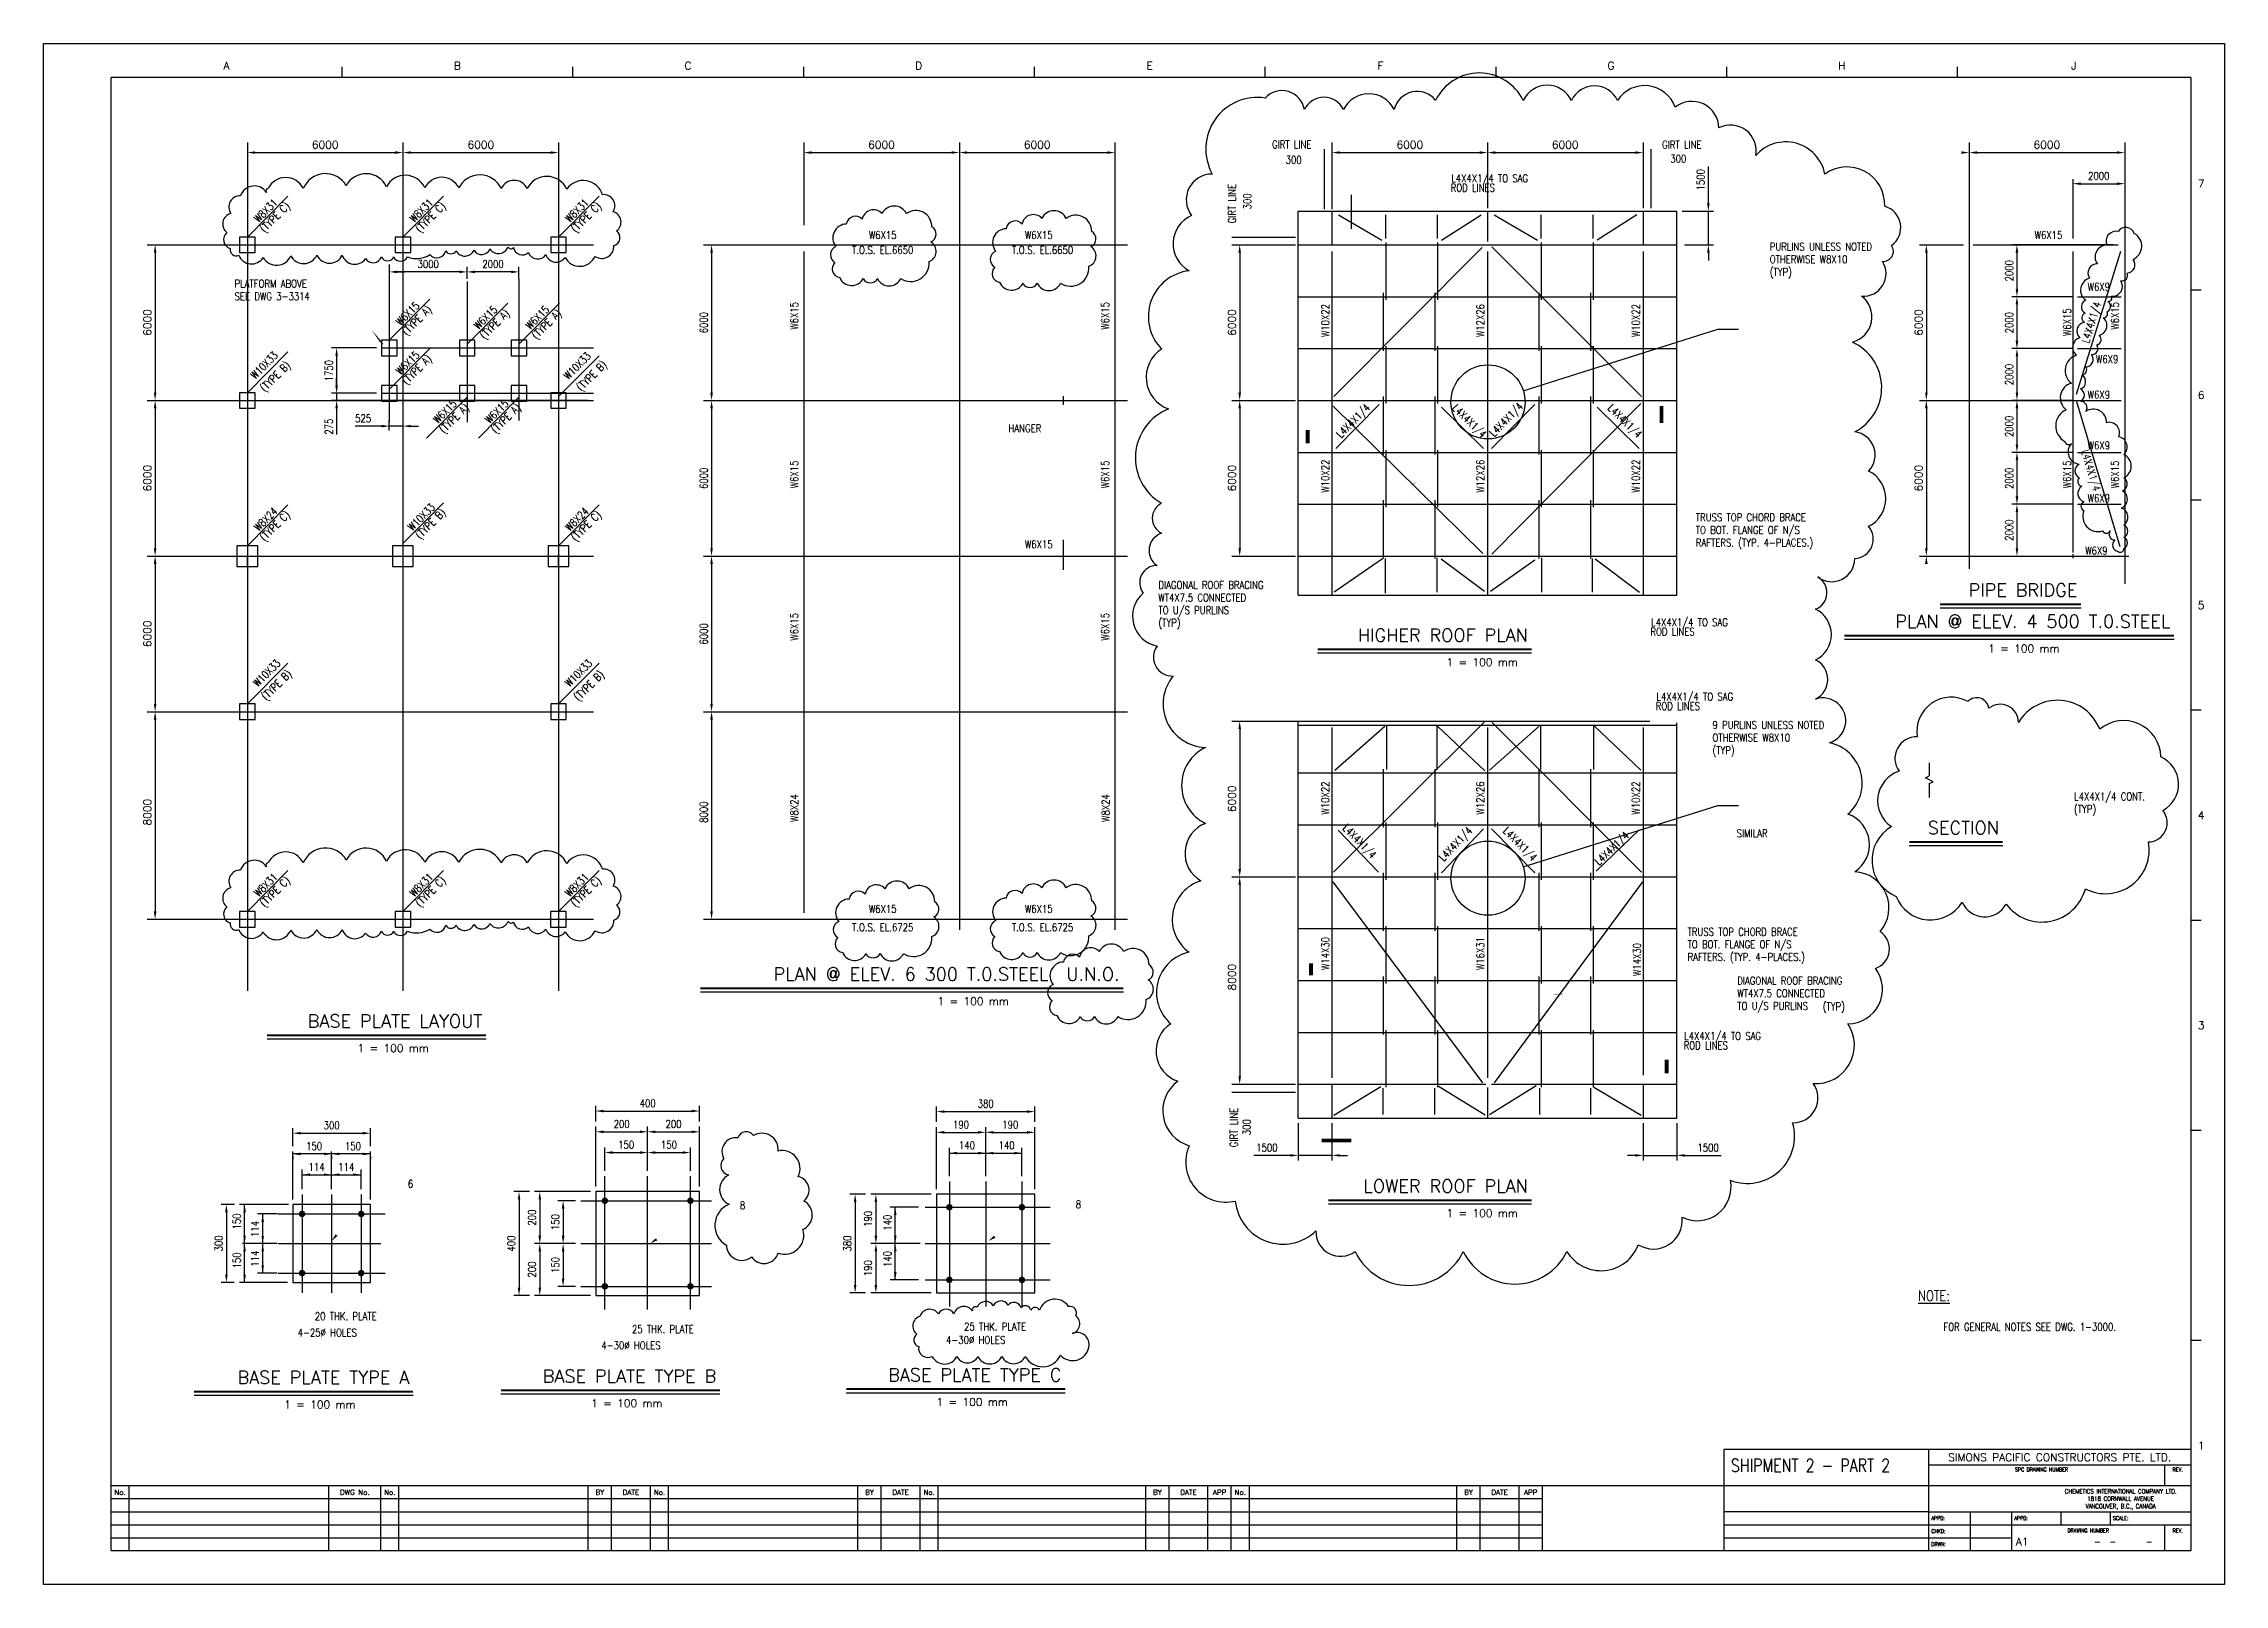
# Model space of a CAD drawing. Extents: x 0 to 84100, y 0 to 59400.
import ezdxf
from ezdxf.enums import TextEntityAlignment as Align

# ---------------------------------------------------------------- set-up
doc = ezdxf.new("R2010")
doc.units = 0
doc.header["$LTSCALE"] = 2500
doc.linetypes.add('CENTER2', pattern=[0])
doc.linetypes.add('DASHED', pattern=[0])
for name, color, linetype in [('BORDER', 7, 'CONTINUOUS'), ('BOUNDLINE', 3, 'CONTINUOUS'), ('CLINE', 7, 'CENTER2'), ('CUTLINE', 7, 'CONTINUOUS'), ('DIM', 6, 'CONTINUOUS'), ('SAGRODS', 7, 'CONTINUOUS'), ('STEEL', 1, 'CONTINUOUS'), ('STREAMS', 7, 'CONTINUOUS'), ('TEXT', 7, 'CONTINUOUS'), ('TEXTM', 1, 'CONTINUOUS')]:
    doc.layers.add(name, color=color, linetype=linetype)
doc.styles.get("Standard").update_dxf_attribs({"font": 'ROMANS.shx', "width": 0.8})

msp = doc.modelspace()

# ---------------------------------------------------------------- texts
at = {"layer": 'BORDER', "color": 0}
for s, height, p in [('A', 300, (7050, 58400)), ('B', 300, (15950, 58400)), ('C', 300, (24850, 58400)), ('D', 300, (33750, 58400)), ('E', 300, (42650, 58400)), ('F', 300, (51550, 58400)), ('G', 300, (60450, 58400)), ('H', 300, (69350, 58400)), ('J', 300, (78300, 58400)), ('7', 300, (83200, 53850)), ('6', 300, (83200, 45700)), ('5', 300, (83200, 37600)), ('4', 300, (83200, 29500)), ('3', 300, (83200, 21400)), ('1', 300, (83200, 5200)), ('No.', 200, (2950, 3450)), ('DWG No.', 200, (12000, 3450)), ('No.', 200, (13350, 3450)), ('BY', 200, (21450, 3450)), ('DATE', 200, (22650, 3450)), ('No.', 200, (23750, 3450)), ('BY', 200, (31850, 3450)), ('DATE', 200, (33050, 3450)), ('No.', 200, (34150, 3450)), ('BY', 200, (42950, 3450)), ('DATE', 200, (44150, 3450)), ('APP', 200, (45350, 3450)), ('No.', 200, (46150, 3450)), ('BY', 200, (54950, 3450)), ('DATE', 200, (56150, 3450)), ('APP', 200, (57350, 3450)), ('A1', 300, (76300, 1500))]:
    msp.add_text(s, height=height, dxfattribs=at).set_placement(p, align=Align.CENTER)
for s, p in [('PIPE BRIDGE', (78430, 37932)), ('PLAN @ ELEV. 4 500 T.0.STEEL', (82015, 36723)), ('HIGHER ROOF PLAN', (57237, 36195)), ('SECTION', (75406, 28770)), ('PLAN @ ELEV. 6 300 T.0.STEEL  U.N.O.', (41496, 23126)), ('BASE PLATE LAYOUT', (16915, 21317)), ('LOWER ROOF PLAN', (57237, 14955)), ('BASE PLATE TYPE A', (14100, 7577)), ('BASE PLATE TYPE B', (25935, 7627)), ('BASE PLATE TYPE C', (39255, 7677))]:
    msp.add_text(s, height=500, dxfattribs=at).set_placement(p, align=Align.BOTTOM_RIGHT)
for p in [(77739, 36229), (56848, 35701), (37219, 22632), (14850, 20823), (56848, 14461), (12034, 7083), (23870, 7133), (37189, 7183)]:
    msp.add_text('1 = 100 mm', height=300, dxfattribs=at).set_placement(p, align=Align.TOP_RIGHT)
for s, height, width, p in [('SPC DRAWING NUMBER', 150, 0.8, (77050, 4350)), ('REV.', 150, 0.8, (82300, 4350)), ('CHEMETICS INTERNATIONAL COMPANY LTD.', 175, 0.75, (80100, 3500)), ('1818 CORNWALL AVENUE', 175, 0.75, (80100, 3217)), ('VANCOUVER, B.C., CANADA', 175, 0.75, (80100, 2925)), ('DRAWING NUMBER', 150, 0.8, (78850, 2000)), ('REV.', 150, 0.8, (82300, 2000)), ('-', 300, 0.8, (79200, 1500)), ('-', 300, 0.8, (79800, 1500)), ('-', 300, 0.8, (81200, 1500))]:
    msp.add_text(s, height=height, dxfattribs=dict(at, width=width)).set_placement(p, align=Align.CENTER)
at = {"layer": 'BORDER', "color": 0, "width": 0.8}
for s, p in [('APPD:', (72800, 2475)), ('APPD:', (76000, 2475)), ('SCALE:', (79800, 2475)), ('CHKD:', (72800, 1975)), ('DRWN:', (72800, 1475))]:
    msp.add_text(s, height=150, dxfattribs=at).set_placement(p)
at = {"layer": 'DIM', "color": 0}
for p in [(10857, 55500), (16857, 55500), (32316, 55500), (38316, 55500), (52683, 55500), (58683, 55500), (77256, 55500)]:
    msp.add_text('6000', height=300, dxfattribs=at).set_placement(p, align=Align.MIDDLE_CENTER)
at = {"layer": 'DIM', "color": 0, "width": 0.8}
for s, p in [('1500', (63900, 54152)), ('2000', (75800, 50643)), ('6000', (25459, 48643)), ('2000', (75800, 48643)), ('1750', (11000, 46793)), ('2000', (75800, 46643)), ('275', (11000, 44634)), ('2000', (75800, 44643)), ('6000', (25459, 42643)), ('2000', (75800, 42643)), ('2000', (75800, 40643)), ('6000', (25459, 36643)), ('200', (18834, 14140)), ('190', (31796, 14090)), ('150', (7451, 13989)), ('150', (7451, 13989)), ('114', (8149, 13697)), ('150', (19734, 13965)), ('140', (32543, 13946)), ('300', (6748, 13145)), ('150', (7451, 12489)), ('150', (7451, 12489)), ('114', (8149, 12557)), ('400', (18034, 13140)), ('380', (30996, 13140)), ('140', (32543, 12546)), ('200', (18834, 12140)), ('150', (19734, 12315)), ('190', (31796, 12190))]:
    msp.add_text(s, height=300, rotation=90, dxfattribs=at).set_placement(p, align=Align.MIDDLE_CENTER)
for s, p in [('2000', (79256, 54300)), ('3000', (14832, 50900)), ('2000', (17332, 50900)), ('525', (12323, 44954)), ('380', (36330, 18527)), ('300', (11107, 17694)), ('200', (22293, 17748)), ('200', (24293, 17748)), ('190', (35380, 17727)), ('190', (37280, 17727)), ('150', (10431, 16894)), ('150', (11931, 16894)), ('150', (22468, 16948)), ('150', (24118, 16948)), ('140', (35608, 16927)), ('140', (37135, 16927)), ('1500', (47174, 16838)), ('1500', (64191, 16838)), ('114', (10529, 16094)), ('114', (11669, 16094))]:
    msp.add_text(s, height=300, dxfattribs=at).set_placement(p, align=Align.MIDDLE_CENTER)
at = {"layer": 'DIM', "color": 0}
for p in [(4000, 48643), (45826, 48643), (72306, 48643), (4000, 42643), (45826, 42643), (72306, 42643), (4000, 36643), (45826, 30281)]:
    msp.add_text('6000', height=300, rotation=90, dxfattribs=at).set_placement(p, align=Align.MIDDLE_CENTER)
for p in [(4000, 29770), (45826, 23407)]:
    msp.add_text('8000', height=300, rotation=90, dxfattribs=at).set_placement(p, align=Align.MIDDLE)
at = {"layer": 'DIM', "color": 0, "width": 0.8}
msp.add_text('8000', height=300, rotation=90, dxfattribs=at).set_placement((25459, 29770), align=Align.MIDDLE)
msp.add_text('400', height=300, dxfattribs=at).set_placement((23293, 18548), align=Align.MIDDLE)
at = {"layer": 'STREAMS', "color": 0}
msp.add_text('SIMONS PACIFIC CONSTRUCTORS PTE. LTD.', height=300, dxfattribs=at).set_placement((77750, 4750), align=Align.CENTER)
at = {"layer": 'TEXT', "color": 0, "width": 0.8}
for s, height, p in [('GIRT LINE', 300, (47372, 55362)), ('GIRT LINE', 300, (62417, 55354)), ('300', 300, (47899, 54768)), ('300', 300, (62732, 54813)), ('ROD LINES', 300, (54264, 53692)), ('L4X4X1/4 TO SAG', 300, (54287, 54059)), ('PURLINS UNLESS NOTED', 300, (66569, 51421)), ('OTHERWISE W8X10', 300, (66569, 50935)), ('(TYP)', 300, (66569, 50449)), ('SEE DWG 3-3314', 300, (7365, 49507)), ('PLATFORM ABOVE', 300, (7365, 49992)), ('TRUSS TOP CHORD BRACE', 300, (63716, 40985)), ('TO BOT. FLANGE OF N/S', 300, (63716, 40500)), ('RAFTERS. (TYP. 4-PLACES.)', 300, (63716, 40014)), ('WT4X7.5 CONNECTED', 300, (42992, 37893)), ('DIAGONAL ROOF BRACING', 300, (42992, 38379)), ('TO U/S PURLINS', 300, (42992, 37407)), ('(TYP)', 300, (42992, 36921)), ('L4X4X1/4 TO SAG', 300, (61989, 36943)), ('ROD LINES', 300, (61966, 36576)), ('ROD LINES', 300, (62171, 33709)), ('L4X4X1/4 TO SAG', 300, (62194, 34076)), ('9 PURLINS UNLESS NOTED', 300, (64360, 32979)), ('OTHERWISE W8X10', 300, (64360, 32493)), ('(TYP)', 300, (64360, 32007)), ('L4X4X1/4 CONT.', 300, (78301, 30225)), ('(TYP)', 300, (78301, 29739)), ('SIMILAR', 300, (65289, 28801)), ('TRUSS TOP CHORD BRACE', 300, (63398, 25007)), ('TO BOT. FLANGE OF N/S', 300, (63398, 24522)), ('RAFTERS. (TYP. 4-PLACES.)', 300, (63398, 24036)), ('WT4X7.5 CONNECTED', 300, (65315, 22637)), ('DIAGONAL ROOF BRACING', 300, (65315, 23123)), ('TO U/S PURLINS', 300, (65315, 22152)), ('(TYP)', 300, (68613, 22129)), ('L4X4X1/4 TO SAG', 300, (63268, 20994)), ('ROD LINES', 300, (63245, 20627)), ('6', 300, (14045, 15290)), ('8', 300, (26851, 14464)), ('8', 300, (39805, 14501)), ('%%UNOTE:', 400, (72293, 10925)), ('20 THK. PLATE', 300, (10459, 10189)), ('4-25%%C HOLES', 300, (9796, 9558)), ('4-30%%C HOLES', 300, (21510, 9063)), ('25 THK. PLATE', 300, (22690, 9689)), ('4-30%%C HOLES', 300, (34802, 9275)), ('25 THK. PLATE', 300, (35499, 9789)), ('FOR GENERAL NOTES SEE DWG. 1-3000.', 300, (73266, 9777)), ('SHIPMENT 2 - PART 2', 500, (65069, 4337))]:
    msp.add_text(s, height=height, dxfattribs=at).set_placement(p)
for s, p in [('GIRT LINE', (45983, 52470)), ('300', (46569, 53011)), ('GIRT LINE', (46052, 16854)), ('300', (46547, 17315))]:
    msp.add_text(s, height=300, rotation=90, dxfattribs=at).set_placement(p)
for s, rotation, p in [('W8X31', 45, (8673, 52858)), ('(TYPE C)', 45, (9023, 52602)), ('W8X31', 45, (14673, 52858)), ('(TYPE C)', 45, (15023, 52602)), ('W8X31', 45, (20673, 52858)), ('(TYPE C)', 45, (21023, 52602)), ('W6X15', 45, (14146, 48881)), ('(TYPE A)', 45, (14496, 48625)), ('W6X15', 45, (17148, 48733)), ('(TYPE A)', 45, (17498, 48477)), ('W6X15', 45, (19148, 48733)), ('(TYPE A)', 45, (19498, 48477)), ('W6X15', 90, (29098, 48902)), ('W6X15', 90, (41088, 48902)), ('W10X22', 89.99873, (49579, 48720)), ('W12X26', 89.99873, (55554, 48720)), ('W10X22', 89.99873, (61553, 48720)), ('W6X15', 90, (78185, 48660)), ('L4X4X1/4', 72.77879, (79116, 48610)), ('W6X15', 90, (80028, 48902)), ('W10X33', 45, (8611, 46895)), ('(TYPE B)', 45, (9036, 46462)), ('W6X15', 45, (14148, 46983)), ('(TYPE A)', 45, (14498, 46727)), ('W10X33', 45, (20685, 46871)), ('(TYPE B)', 45, (21237, 46488)), ('W6X15', 45, (15582, 45107)), ('(TYPE A)', 45, (15932, 44851)), ('W6X15', 45, (17582, 45107)), ('(TYPE A)', 45, (17932, 44851)), ('L4X4X1/4', 45.37731, (50608, 44752)), ('L4X4X1/4', 315.60292, (54877, 44747)), ('L4X4X1/4', 45.38023, (56509, 44801)), ('L4X4X1/4', 315.60591, (60877, 44747)), ('L4X4X1/4', 286.67192, (78808, 42905)), ('W6X15', 90, (29098, 42789)), ('W6X15', 90, (41088, 42789)), ('W10X22', 89.99873, (49579, 42723)), ('W12X26', 89.99873, (55554, 42723)), ('W10X22', 89.99873, (61553, 42723)), ('W6X15', 90, (78185, 42789)), ('W6X15', 90, (80028, 42789)), ('W8X24', 45, (8673, 40958)), ('(TYPE C)', 45, (9023, 40702)), ('W10X33', 45, (14673, 41041)), ('(TYPE B)', 45, (15023, 40785)), ('W8X24', 45, (20673, 40958)), ('(TYPE C)', 45, (21023, 40702)), ('W6X15', 90, (29098, 36916)), ('W6X15', 90, (41088, 36916)), ('W10X33', 45, (8712, 35027)), ('W10X33', 45, (20736, 35027)), ('(TYPE B)', 45, (9087, 34568)), ('(TYPE B)', 45, (21136, 34543)), ('W8X24', 90, (29098, 29929)), ('W8X24', 90, (41105, 29929)), ('W10X22', 89.99873, (49579, 30315)), ('W12X26', 89.99873, (55554, 30315)), ('W10X22', 89.99873, (61553, 30315)), ('L4X4X1/4', 314.05668, (50638, 28549)), ('L4X4X1/4', 46.07555, (54557, 28437)), ('L4X4X1/4', 314.61977, (56830, 28439)), ('L4X4X1/4', 43.64388, (60576, 28262)), ('W8X31', 45, (8673, 26858)), ('(TYPE C)', 45, (9023, 26602)), ('W8X31', 45, (14673, 26858)), ('(TYPE C)', 45, (15023, 26602)), ('W8X31', 45, (20669, 26858)), ('(TYPE C)', 45, (21019, 26602)), ('W14X30', 89.99873, (49579, 24319)), ('W16X31', 89.99873, (55554, 24319)), ('W14X30', 89.99873, (61598, 24087))]:
    msp.add_text(s, height=300, rotation=rotation, dxfattribs=at).set_placement(p, align=Align.CENTER)
for s, p in [('W6X15', (32359, 51868)), ('W6X15', (38378, 51868)), ('W6X15', (77318, 51868)), ('T.O.S. EL.6650', (32359, 51291)), ('T.O.S. EL.6650', (38523, 51291)), ('W6X9', (79258, 49874)), ('W6X9', (79580, 47085)), ('W6X9', (79258, 45719)), ('W6X9', (79258, 43759)), ('W6X9', (79258, 41727)), ('W6X15', (38378, 39946)), ('W6X9', (79162, 39699)), ('W6X15', (32359, 25891)), ('W6X15', (38378, 25891)), ('T.O.S. EL.6725', (32359, 25182)), ('T.O.S. EL.6725', (38523, 25182))]:
    msp.add_text(s, height=300, dxfattribs=at).set_placement(p, align=Align.CENTER)
msp.add_text('HANGER', height=300, dxfattribs=at).set_placement((38474, 44421), align=Align.RIGHT)

# ---------------------------------------------------------------- linework, layer by layer
at = {"layer": 'BORDER', "color": 0}
for p, q in [((2600, 1300), (2600, 58100)), ((82800, 58100), (2600, 58100)), ((11500, 58500), (11500, 58100)), ((20400, 58500), (20400, 58100)), ((29300, 58500), (29300, 58100)), ((38200, 58500), (38200, 58100)), ((47100, 58500), (47100, 58100)), ((56000, 58500), (56000, 58100)), ((64900, 58500), (64900, 58100)), ((73800, 58500), (73800, 58100)), ((82800, 58100), (82800, 1300)), ((83200, 49900), (82800, 49900)), ((83200, 41800), (82800, 41800)), ((83200, 33700), (82800, 33700)), ((83200, 25600), (82800, 25600)), ((83200, 17500), (82800, 17500)), ((83200, 9400), (82800, 9400)), ((72700, 5200), (64800, 5200)), ((64800, 5200), (64800, 3800)), ((72700, 1300), (72700, 5200)), ((82800, 5200), (72700, 5200)), ((82800, 4600), (72700, 4600)), ((81800, 3800), (81800, 4600)), ((82800, 3800), (2600, 3800)), ((3300, 1300), (3300, 3800)), ((11000, 1300), (11000, 3800)), ((13000, 1300), (13000, 3800)), ((13700, 1300), (13700, 3800)), ((21000, 1300), (21000, 3800)), ((21900, 1300), (21900, 3800)), ((23400, 1300), (23400, 3800)), ((24100, 1300), (24100, 3800)), ((31400, 1300), (31400, 3800)), ((32300, 1300), (32300, 3800)), ((33800, 1300), (33800, 3800)), ((34500, 1300), (34500, 3800)), ((42500, 1300), (42500, 3800)), ((43400, 1300), (43400, 3800)), ((44900, 1300), (44900, 3800)), ((45800, 1300), (45800, 3800)), ((46500, 1300), (46500, 3800)), ((54500, 1300), (54500, 3800)), ((55400, 1300), (55400, 3800)), ((56900, 1300), (56900, 3800)), ((57800, 1300), (57800, 3800)), ((64800, 3800), (64800, 1300)), ((57800, 3300), (2600, 3300)), ((2600, 2800), (57800, 2800)), ((72700, 2800), (64800, 2800)), ((72700, 2800), (82800, 2800)), ((74300, 2800), (74300, 1300)), ((75900, 2300), (75900, 2800)), ((77800, 2300), (77800, 2800)), ((79700, 2800), (79700, 2300)), ((2600, 2300), (57800, 2300)), ((2600, 1800), (57800, 1800)), ((64800, 2300), (75900, 2300)), ((64800, 1800), (75900, 1800)), ((75900, 2300), (82800, 2300)), ((75900, 1300), (75900, 2300)), ((81800, 1300), (81800, 2300)), ((2600, 1300), (82800, 1300))]:
    msp.add_line(p, q, dxfattribs=at)
for points in [[(31571, 52627, 0.625), (30955, 52446, 0.625), (30556, 51576, 0.625), (30519, 50960, 0.625), (30701, 50380, 0.625), (31607, 50344, 0.625), (32151, 50344, 0.625), (33057, 50344, 0.625), (34145, 50996, 0.625), (34218, 51757, 0.625), (34254, 52337, 0.625), (33275, 52845, 0.625), (32332, 52845, 0.625)], [(37735, 52446, 0.625), (37118, 52265, 0.625), (36720, 51395, 0.625), (36683, 50779, 0.625), (36865, 50199, 0.625), (37771, 50163, 0.625), (38315, 50163, 0.625), (39221, 50163, 0.625), (40309, 50815, 0.625), (40382, 51576, 0.625), (40418, 52156, 0.625), (39439, 52663, 0.625), (38496, 52663, 0.625)], [(31680, 26604, 0.625), (31063, 26422, 0.625), (30664, 25552, 0.625), (30628, 24936, 0.625), (30809, 24356, 0.625), (31716, 24320, 0.625), (32260, 24320, 0.625), (33166, 24320, 0.625), (34254, 24973, 0.625), (34327, 25734, 0.625), (34363, 26314, 0.625), (33384, 26821, 0.625), (32441, 26821, 0.625)], [(37735, 26640, 0.625), (37118, 26459, 0.625), (36720, 25589, 0.625), (36683, 24973, 0.625), (36865, 24393, 0.625), (37771, 24356, 0.625), (38315, 24356, 0.625), (39221, 24356, 0.625), (40309, 25009, 0.625), (40382, 25770, 0.625), (40418, 26350, 0.625), (39439, 26857, 0.625), (38496, 26857, 0.625)], [(39947, 24175, 0.625), (39330, 23994, 0.625), (38931, 23124, 0.625), (38895, 22508, 0.625), (39076, 21928, 0.625), (39983, 21892, 0.625), (40527, 21892, 0.625), (41433, 21892, 0.625), (42521, 22544, 0.625), (42593, 23305, 0.625), (42630, 23885, 0.625), (41651, 24393, 0.625), (40708, 24393, 0.625)]]:
    msp.add_lwpolyline(points, format="xyb", close=True, dxfattribs=at)
at = {"layer": 'BORDER', "color": 0, "const_width": 75}
for points in [[(78575, 37782), (73137, 37782)], [(82161, 36573), (69444, 36573)], [(57383, 36045), (49132, 36045)], [(75552, 28620), (71946, 28620)], [(41642, 22976), (25327, 22976)], [(17061, 21167), (8616, 21167)], [(57383, 14805), (49550, 14805)], [(14246, 7427), (5801, 7427)], [(26081, 7477), (17636, 7477)], [(39401, 7527), (30956, 7527)]]:
    msp.add_lwpolyline(points, dxfattribs=at)
at = {"layer": 'BORDER', "color": 0}
for points in [[(78575, 37632), (73137, 37632)], [(82161, 36423), (69444, 36423)], [(57383, 35895), (49132, 35895)], [(75552, 28470), (71946, 28470)], [(41642, 22826), (25327, 22826)], [(17061, 21017), (8616, 21017)], [(57383, 14655), (49550, 14655)], [(14246, 7277), (5801, 7277)], [(26081, 7327), (17636, 7327)], [(39401, 7377), (30956, 7377)]]:
    msp.add_lwpolyline(points, dxfattribs=at)
at = {"layer": 'BOUNDLINE', "color": 0, "linetype": 'DASHED'}
for centre in [(55701, 45588), (55701, 27226)]:
    msp.add_circle(centre, 1429, dxfattribs=at)
at = {"layer": 'CLINE', "color": 0}
for p, q in [((7857, 55592), (7857, 22878)), ((13857, 55592), (13857, 22878)), ((19857, 55592), (19857, 22878)), ((19857, 55592), (19857, 22878)), ((29316, 55592), (29316, 52400)), ((35316, 55592), (35316, 25237)), ((41316, 55592), (41316, 25237)), ((49683, 55592), (49683, 53019)), ((55683, 55592), (55683, 53056)), ((61683, 55592), (61683, 53056)), ((74256, 55592), (74256, 39153)), ((80256, 55592), (80256, 38569)), ((49383, 55331), (49383, 53019)), ((61983, 55331), (61983, 53056)), ((78256, 54180), (78256, 51883)), ((7857, 51943), (9423, 53519)), ((13857, 51943), (15423, 53519)), ((19857, 51943), (21423, 53519)), ((3994, 51643), (21201, 51643)), ((19705, 51643), (20172, 51643)), ((25453, 51643), (41796, 51643)), ((45820, 51943), (48281, 51943)), ((45820, 51643), (48281, 51643)), ((72340, 51643), (74037, 51643)), ((13332, 50890), (13332, 44801)), ((16332, 50234), (16332, 44801)), ((18332, 50329), (18332, 44867)), ((13330, 47966), (14896, 49542)), ((16332, 47818), (17898, 49394)), ((18332, 47818), (19898, 49394)), ((7857, 45943), (9423, 47519)), ((13036, 47668), (21201, 47668)), ((13332, 46068), (14898, 47644)), ((19857, 45793), (21423, 47369)), ((3994, 45643), (21201, 45643)), ((13036, 45918), (21201, 45918)), ((14766, 44192), (16332, 45768)), ((16766, 44192), (18332, 45768)), ((25453, 45643), (41796, 45643)), ((39316, 45815), (39316, 45470)), ((45820, 45643), (48281, 45643)), ((72340, 45643), (78441, 45643)), ((7857, 40043), (9423, 41619)), ((13857, 40125), (15423, 41702)), ((19857, 40043), (21423, 41619)), ((3994, 39643), (21201, 39643)), ((7857, 39235), (7857, 39666)), ((13857, 39890), (13857, 39574)), ((19654, 39643), (19964, 39643)), ((19857, 39235), (19857, 39697)), ((25453, 39643), (41796, 39643)), ((39316, 40264), (39316, 39115)), ((45820, 39643), (48281, 39643)), ((49682, 39895), (49682, 39629)), ((49682, 39895), (49682, 39629)), ((61683, 39995), (61683, 39614)), ((61683, 39995), (61683, 39614)), ((72340, 39643), (80409, 39643)), ((7857, 33943), (9423, 35519)), ((19857, 33943), (21423, 35519)), ((3994, 33643), (21201, 33643)), ((19705, 33643), (19948, 33643)), ((25453, 33643), (41796, 33643)), ((29316, 33541), (29316, 25895)), ((41316, 33633), (41316, 25995)), ((45820, 33281), (61947, 33281)), ((7857, 25943), (9423, 27519)), ((13857, 25943), (15423, 27519)), ((19853, 25943), (21419, 27519)), ((45820, 27281), (48281, 27281)), ((3994, 25643), (21201, 25643)), ((19701, 25643), (20021, 25643)), ((25453, 25643), (41796, 25643)), ((45820, 19281), (48281, 19281)), ((45820, 18981), (48281, 18981)), ((21643, 10592), (21643, 15737)), ((23293, 10592), (23293, 15737)), ((24943, 10592), (24943, 15737)), ((34930, 15535), (34930, 10719)), ((36330, 15535), (36330, 10719)), ((37730, 15535), (37730, 10719)), ((9967, 15032), (9967, 11239)), ((11107, 15032), (11107, 11239)), ((12247, 15032), (12247, 11239)), ((20712, 14790), (25754, 14790)), ((33999, 14540), (38816, 14540)), ((9043, 14280), (13167, 14280)), ((9043, 13140), (13004, 13140)), ((20712, 13140), (25754, 13140)), ((33999, 13140), (38816, 13140)), ((9043, 12000), (13167, 12000)), ((20712, 11490), (25754, 11490)), ((33999, 11740), (38816, 11740))]:
    msp.add_line(p, q, dxfattribs=at)
at = {"layer": 'CLINE', "color": 0, "const_width": 125}
for points in [[(9905, 14280, 1), (10030, 14280, 1)], [(12185, 14280, 1), (12310, 14280, 1)], [(21581, 14790, 1), (21706, 14790, 1)], [(24881, 14790, 1), (25006, 14790, 1)], [(34867, 14540, 1), (34992, 14540, 1)], [(37667, 14540, 1), (37792, 14540, 1)], [(9905, 12000, 1), (10030, 12000, 1)], [(12185, 12000, 1), (12310, 12000, 1)], [(34867, 11740, 1), (34992, 11740, 1)], [(37667, 11740, 1), (37792, 11740, 1)], [(21581, 11490, 1), (21706, 11490, 1)], [(24881, 11490, 1), (25006, 11490, 1)]]:
    msp.add_lwpolyline(points, format="xyb", close=True, dxfattribs=at)
at = {"layer": 'CUTLINE', "color": 0}
msp.add_lwpolyline([(0, 0), (0, 59400), (84100, 59400), (84100, 0)], close=True, dxfattribs=at)
msp.add_lwpolyline([(0, 0), (0, 59400), (84100, 59400), (84100, 0)], close=True, dxfattribs=at)
at = {"layer": 'DIM', "color": 0}
for p, q in [((7857, 55392), (7857, 55000)), ((8157, 55200), (13557, 55200)), ((13857, 55392), (13857, 55000)), ((13857, 55392), (13857, 55000)), ((13857, 55392), (13857, 50400)), ((13857, 55392), (13857, 50400)), ((14157, 55200), (19557, 55200)), ((19857, 55392), (19857, 55000)), ((29316, 55392), (29316, 55000)), ((29616, 55200), (35016, 55200)), ((35316, 55392), (35316, 55000)), ((35316, 55392), (35316, 55000)), ((35616, 55200), (41016, 55200)), ((41316, 55392), (41316, 55000)), ((49683, 55392), (49683, 55000)), ((49983, 55200), (55383, 55200)), ((55683, 55392), (55683, 55000)), ((55683, 55392), (55683, 55000)), ((55983, 55200), (61383, 55200)), ((61683, 55392), (61683, 55000)), ((74256, 55392), (74256, 55000)), ((74256, 55392), (74256, 55000)), ((74556, 55200), (79956, 55200)), ((80256, 55392), (80256, 55000)), ((80256, 55392), (80256, 53800)), ((64200, 53545), (64200, 54659)), ((78256, 54180), (78256, 53800)), ((78556, 54000), (79956, 54000)), ((64200, 53245), (64200, 53545)), ((63184, 52945), (64400, 52945)), ((64200, 51643), (64200, 52945)), ((4194, 51643), (4500, 51643)), ((4300, 51343), (4300, 45943)), ((25653, 51643), (25959, 51643)), ((25759, 51343), (25759, 45943)), ((46020, 51643), (46326, 51643)), ((46126, 51343), (46126, 45943)), ((63284, 51643), (64400, 51643)), ((64200, 51343), (64200, 51043)), ((72500, 51643), (72806, 51643)), ((72606, 51343), (72606, 45943)), ((79805, 51643), (75900, 51643)), ((76100, 51343), (76100, 49943)), ((16032, 50600), (13632, 50600)), ((13632, 50600), (13932, 50600)), ((16332, 50329), (16332, 50800)), ((16332, 50329), (16332, 50800)), ((18032, 50600), (16632, 50600)), ((18332, 50329), (18332, 50800)), ((78241, 49643), (75900, 49643)), ((78241, 49643), (75900, 49643)), ((76100, 49343), (76100, 47943)), ((12836, 47668), (11100, 47668)), ((11300, 47368), (11300, 46218)), ((78241, 47643), (75900, 47643)), ((78241, 47643), (75900, 47643)), ((76100, 47343), (76100, 45943)), ((11300, 46218), (11300, 46518)), ((4194, 45643), (4500, 45643)), ((4194, 45643), (4500, 45643)), ((12836, 45918), (11100, 45918)), ((12836, 45918), (11100, 45918)), ((21001, 45643), (11100, 45643)), ((11300, 45918), (11300, 45643)), ((25653, 45643), (25959, 45643)), ((25653, 45643), (25959, 45643)), ((46020, 45643), (46326, 45643)), ((46020, 45643), (46326, 45643)), ((72500, 45643), (72806, 45643)), ((72500, 45643), (72806, 45643)), ((78241, 45643), (75900, 45643)), ((78241, 45643), (75900, 45643)), ((4300, 45343), (4300, 39943)), ((11300, 45343), (11300, 45043)), ((11300, 45043), (11300, 44326)), ((12732, 44654), (12015, 44654)), ((13032, 44654), (12732, 44654)), ((13332, 44488), (13332, 44854)), ((13857, 44654), (13332, 44654)), ((14157, 44654), (14457, 44654)), ((25759, 45343), (25759, 39943)), ((46126, 45343), (46126, 39943)), ((72606, 45343), (72606, 39943)), ((76100, 45343), (76100, 43943)), ((78241, 43643), (75900, 43643)), ((78241, 43643), (75900, 43643)), ((76100, 43343), (76100, 41943)), ((78241, 41643), (75900, 41643)), ((78241, 41643), (75900, 41643)), ((76100, 41343), (76100, 39943)), ((4194, 39643), (4500, 39643)), ((25653, 39643), (25959, 39643)), ((46020, 39643), (46326, 39643)), ((72500, 39643), (72806, 39643)), ((4300, 39343), (4300, 33943)), ((25759, 39343), (25759, 33943)), ((4194, 33643), (4500, 33643)), ((4194, 33643), (4500, 33643)), ((25653, 33643), (25959, 33643)), ((25653, 33643), (25959, 33643)), ((4300, 33343), (4300, 25943)), ((25759, 33343), (25759, 25943)), ((46126, 32981), (46126, 27581)), ((46020, 27281), (46326, 27281)), ((46020, 27281), (46326, 27281)), ((46126, 26981), (46126, 19581)), ((4194, 25643), (4500, 25643)), ((25653, 25643), (25959, 25643)), ((46020, 19281), (46326, 19281)), ((21293, 17848), (21293, 18448)), ((21593, 18248), (24993, 18248)), ((25293, 17848), (25293, 18448)), ((34430, 17827), (34430, 18427)), ((34730, 18227), (37930, 18227)), ((38230, 17827), (38230, 18427)), ((48381, 17779), (48381, 16338)), ((49683, 17779), (49683, 16338)), ((61683, 17779), (61683, 16338)), ((62984, 17779), (62984, 16338)), ((9607, 16894), (9607, 17594)), ((9907, 17394), (12307, 17394)), ((12607, 16894), (12607, 17594)), ((21293, 15340), (21293, 17648)), ((21593, 17448), (22993, 17448)), ((21643, 15937), (21643, 16848)), ((23293, 15937), (23293, 17648)), ((23293, 15937), (23293, 17648)), ((23293, 15937), (23293, 16848)), ((23293, 15937), (23293, 16848)), ((23593, 17448), (24993, 17448)), ((24943, 15937), (24943, 16848)), ((25293, 15340), (25293, 17648)), ((34430, 15240), (34430, 17627)), ((34730, 17427), (36030, 17427)), ((34930, 15735), (34930, 16827)), ((36330, 15935), (36330, 17627)), ((36330, 15935), (36330, 17627)), ((36330, 15735), (36330, 16827)), ((36630, 17427), (37930, 17427)), ((37730, 15735), (37730, 16827)), ((38230, 15240), (38230, 17627)), ((9607, 14840), (9607, 16694)), ((11107, 16594), (9607, 16594)), ((9607, 16494), (9607, 16394)), ((9967, 15232), (9967, 15994)), ((11107, 15432), (11107, 16694)), ((12607, 16594), (11107, 16594)), ((11107, 16494), (11107, 16394)), ((11107, 16494), (11107, 16394)), ((11107, 15232), (11107, 15994)), ((12247, 15232), (12247, 15994)), ((12607, 14839), (12607, 16694)), ((12607, 16494), (12607, 16394)), ((21943, 16648), (22993, 16648)), ((23593, 16648), (24643, 16648)), ((34930, 16627), (36330, 16627)), ((36330, 16627), (37730, 16627)), ((47781, 16538), (46667, 16538)), ((48081, 16538), (47781, 16538)), ((49683, 16538), (48381, 16538)), ((49983, 16538), (50283, 16538)), ((61383, 16538), (61083, 16538)), ((61683, 16538), (62984, 16538)), ((63284, 16538), (63584, 16538)), ((63584, 16538), (64698, 16538)), ((9967, 15794), (11107, 15794)), ((11107, 15794), (12247, 15794)), ((18734, 15140), (18134, 15140)), ((21093, 15140), (18934, 15140)), ((7356, 14648), (6848, 14648)), ((7048, 14348), (7048, 11943)), ((9443, 14648), (7556, 14648)), ((7751, 13143), (7751, 14643)), ((7751, 13143), (7751, 14643)), ((18334, 14840), (18334, 11440)), ((19134, 14840), (19134, 13440)), ((20512, 14790), (19834, 14790)), ((20034, 14490), (20034, 13440)), ((31696, 15040), (31096, 15040)), ((31296, 14740), (31296, 11540)), ((34230, 15040), (31896, 15040)), ((32096, 14740), (32096, 13440)), ((33735, 14540), (32643, 14540)), ((32843, 13140), (32843, 14540)), ((9016, 14280), (8254, 14280)), ((8449, 13136), (8449, 14276)), ((9011, 13136), (7674, 13136)), ((7751, 11643), (7751, 13143)), ((7751, 11643), (7751, 13143)), ((8449, 11996), (8449, 13136)), ((20512, 13140), (18934, 13140)), ((20512, 13140), (18934, 13140)), ((19134, 12840), (19134, 11440)), ((20512, 13140), (19834, 13140)), ((20512, 13140), (19834, 13140)), ((20034, 12840), (20034, 11790)), ((33799, 13140), (31896, 13140)), ((33799, 13140), (31896, 13140)), ((32096, 12840), (32096, 11540)), ((33735, 13140), (32643, 13140)), ((32843, 11740), (32843, 13140)), ((9011, 11996), (8249, 11996)), ((7351, 11643), (6848, 11643)), ((9409, 11643), (7551, 11643)), ((18734, 11140), (18134, 11140)), ((21093, 11140), (18934, 11140)), ((20512, 11490), (19834, 11490)), ((31696, 11240), (31096, 11240)), ((34230, 11240), (31896, 11240)), ((33735, 11740), (32643, 11740))]:
    msp.add_line(p, q, dxfattribs=at)
for points in [[(49377, 55196, 0, 100, 0), (49077, 55196, 0, 0, 0), (47866, 55196, 0, 0, 0), (47566, 55196, 0, 0, 0)], [(61988, 55196, 0, 100, 0), (62288, 55196, 0, 0, 0), (63499, 55196, 0, 0, 0), (63799, 55196, 0, 0, 0)], [(46119, 51951, 0, 100, 0), (46119, 52251, 0, 0, 0), (46119, 54002, 0, 0, 0), (46119, 54002, 0, 0, 0)], [(50700, 52300, 0, 100, 0), (50905, 52519, 0, 0, 0), (52100, 53800, 0, 0, 0)], [(51900, 52200, 0, 100, 0), (52134, 52387, 0, 0, 0), (52400, 52600, 0, 0, 0), (52100, 53800, 0, 0, 0)], [(54600, 52400, 0, 100, 0), (54338, 52547, 0, 0, 0), (52100, 53800, 0, 0, 0), (54100, 54155, 0, 0, 0)], [(53700, 52300, 0, 100, 0), (53481, 52505, 0, 0, 0), (52100, 53800, 0, 0, 0)], [(60678, 52343, 0, 100, 0), (60378, 52351, 0, 0, 0), (55998, 52458, 0, 0, 0), (56640, 53697, 0, 0, 0), (56227, 53811, 0, 0, 0)], [(56537, 52445, 0, 100, 0), (56237, 52452, 0, 0, 0), (55998, 52458, 0, 0, 0)], [(57756, 52415, 0, 100, 0), (57456, 52422, 0, 0, 0), (57191, 52429, 0, 0, 0), (56891, 52429, 0, 0, 0)], [(59756, 52366, 0, 100, 0), (59456, 52373, 0, 0, 0), (59165, 52381, 0, 0, 0), (58865, 52381, 0, 0, 0)], [(62283, 49661, 0, 100, 0), (62542, 49813, 0, 0, 0), (65335, 51446, 0, 0, -0.20098), (66269, 51571, 0, 0, -7.526714)], [(13126, 47799, 0, 100, 0), (12899, 47995, 0, 0, 0), (11616, 49912, 0, 0, 0.288821), (10764, 50142, 0, 0, 0)], [(39311, 45595, 0, 100, 0), (39244, 45302, 0, 0, 0), (39116, 44742, 0, 0, -0.472313), (38774, 44571, 0, 0, 0.472312)], [(61020, 44267, 0, 100, 0), (60958, 43974, 0, 0, 0), (60431, 41486, 0, 0, 0.753542), (61610, 40859, 0, 0, -0.337798), (63416, 41136, 0, 0, -3.918759)], [(52775, 42426, 0, 100, 0), (52548, 42291, 0, 0, 0), (49582, 40831, 0, 0, 0.482596), (48659, 39561, 0, 0, -0.670079), (47870, 38580, 0, 0, -0.715292)], [(50725, 38909, 0, 100, 0), (51025, 38909, 0, 0, 0), (61084, 38909, 0, 0, -0.63973), (61672, 37635, 0, 0, 0.493496), (61770, 37177, 0, 0, -4.443049)], [(51730, 38909, 0, 100, 0), (52030, 38909, 0, 0, 0), (52294, 38909, 0, 0, -1)], [(53723, 38909, 0, 100, 0), (54023, 38909, 0, 0, 0), (54287, 38909, 0, 0, -1)], [(54729, 38909, 0, 100, 0), (55029, 38909, 0, 0, 0), (55300, 38909, 0, 0, -1)], [(56675, 38909, 0, 100, 0), (56975, 38909, 0, 0, 0), (57163, 38909, 0, 0, -1)], [(57759, 38909, 0, 100, 0), (58059, 38909, 0, 0, 0), (58274, 38909, 0, 0, -1)], [(59720, 38909, 0, 100, 0), (60020, 38909, 0, 0, 0), (60104, 38909, 0, 0, -1)], [(60665, 38909, 0, 100, 0), (60965, 38909, 0, 0, 0), (61084, 38909, 0, 0, 1)], [(51066, 32504, 0, 100, 0), (51366, 32504, 0, 0, 0), (61308, 32504, 0, 0, 0.63973), (61896, 33778, 0, 0, -0.493496), (61994, 34235, 0, 0, 4.489478)], [(60222, 31293, 0, 100, 0), (60481, 31445, 0, 0, 0), (63126, 33004, 0, 0, -0.20098), (64060, 33129, 0, 0, -7.817583)], [(51783, 32504, 0, 100, 0), (52083, 32504, 0, 0, 0), (52346, 32504, 0, 0, 1)], [(53723, 32504, 0, 100, 0), (54023, 32504, 0, 0, 0), (54287, 32504, 0, 0, 1)], [(54370, 32504, 0, 100, 0), (54670, 32504, 0, 0, 0), (54789, 32504, 0, 0, -1)], [(56958, 32504, 0, 100, 0), (57258, 32504, 0, 0, 0), (57529, 32504, 0, 0, 1)], [(57730, 32504, 0, 100, 0), (58030, 32504, 0, 0, 0), (58218, 32504, 0, 0, 1)], [(59765, 32504, 0, 100, 0), (60065, 32504, 0, 0, 0), (60280, 32504, 0, 0, 1)], [(60424, 32504, 0, 100, 0), (60724, 32504, 0, 0, 0), (60808, 32504, 0, 0, 1)], [(77122, 31311, 0, 100, 0), (77271, 31050, 0, 0, 0), (77583, 30504, 0, 0, 0.394016), (78001, 30375, 0, 0, -1.593368)], [(60702, 28289, 0, 100, 0), (60640, 27996, 0, 0, 0), (60112, 25507, 0, 0, 0.753542), (61292, 24881, 0, 0, -0.337798), (63098, 25157, 0, 0, -3.918759)], [(58498, 22776, 0, 100, 0), (58786, 22762, 0, 0, 0), (63989, 23010, 0, 0, -0.213476), (65015, 23273, 0, 0, -4.977985)], [(50949, 18811, 0, 100, 0), (51249, 18811, 0, 0, 0), (61308, 18811, 0, 0, 0.63973), (61896, 20085, 0, 0, -0.779357), (63103, 20859, 0, 0, 0)], [(46153, 18980, 0, 100, 0), (46153, 18680, 0, 0, 0), (46153, 16663, 0, 0, -1)], [(51648, 18811, 0, 100, 0), (51948, 18811, 0, 0, 0), (52212, 18811, 0, 0, 1)], [(53640, 18811, 0, 100, 0), (53940, 18811, 0, 0, 0), (54204, 18811, 0, 0, 1)], [(54398, 18811, 0, 100, 0), (54698, 18811, 0, 0, 0), (54816, 18811, 0, 0, -1)], [(56878, 18811, 0, 100, 0), (57178, 18811, 0, 0, 0), (57449, 18811, 0, 0, 1)], [(57687, 18811, 0, 100, 0), (57987, 18811, 0, 0, 0), (58175, 18811, 0, 0, 1)], [(59658, 18811, 0, 100, 0), (59958, 18811, 0, 0, 0), (60172, 18811, 0, 0, 1)], [(60394, 18811, 0, 100, 0), (60694, 18811, 0, 0, 0), (60778, 18811, 0, 0, 1)], [(13202, 15700, 0, 0, 0), (11107, 13240, 0, 100, 0), (11298, 13469, 0, 0, 0)], [(26014, 14890, 0, 0, 0), (23393, 13140, 0, 100, 0), (23639, 13305, 0, 0, 0)], [(39055, 14988, 0, 0, 0), (36434, 13238, 0, 100, 0), (36680, 13403, 0, 0, 0)], [(9873, 11922, 0, 100, 0), (9748, 11649, 0, 0, 0), (9119, 10273, 0, 0, 0.557457), (9496, 9708, 0, 0, -0.017243)], [(12354, 11916, 0, 100, 0), (12459, 11636, 0, 0, 0), (12636, 11162, 0, 0, 0.421822), (13120, 10950, 0, 0, 5.133179)], [(10552, 11642, 0, 100, 0), (10362, 11409, 0, 0, 0), (9927, 10874, 0, 0, 0.607906), (10159, 10339, 0, 0, -28.838075)], [(21587, 11428, 0, 100, 0), (21462, 11155, 0, 0, 0), (20832, 9778, 0, 0, 0.557457), (21210, 9213, 0, 0, -0.017243)], [(22782, 11142, 0, 100, 0), (22593, 10909, 0, 0, 0), (22157, 10374, 0, 0, 0.607906), (22390, 9839, 0, 0, -28.838075)], [(34879, 11640, 0, 100, 0), (34755, 11367, 0, 0, 0), (34125, 9990, 0, 0, 0.557457), (34502, 9425, 0, 0, -0.017243)], [(35591, 11242, 0, 100, 0), (35402, 11009, 0, 0, 0), (34966, 10474, 0, 0, 0.607906), (35199, 9939, 0, 0, -28.838075)]]:
    msp.add_lwpolyline(points, format="xyseb", dxfattribs=at)
for points in [[(8157, 55250), (8157, 55150), (7857, 55200)], [(13557, 55250), (13557, 55150), (13857, 55200)], [(14157, 55250), (14157, 55150), (13857, 55200)], [(19557, 55250), (19557, 55150), (19857, 55200)], [(29616, 55250), (29616, 55150), (29316, 55200)], [(35016, 55250), (35016, 55150), (35316, 55200)], [(35616, 55250), (35616, 55150), (35316, 55200)], [(41016, 55250), (41016, 55150), (41316, 55200)], [(49983, 55250), (49983, 55150), (49683, 55200)], [(55383, 55250), (55383, 55150), (55683, 55200)], [(55983, 55250), (55983, 55150), (55683, 55200)], [(61383, 55250), (61383, 55150), (61683, 55200)], [(73956, 55250), (73956, 55150), (74256, 55200)], [(74556, 55250), (74556, 55150), (74256, 55200)], [(79956, 55250), (79956, 55150), (80256, 55200)], [(78556, 54050), (78556, 53950), (78256, 54000)], [(79956, 54050), (79956, 53950), (80256, 54000)], [(64150, 53245), (64250, 53245), (64200, 52945)], [(4250, 51343), (4350, 51343), (4300, 51643)], [(25709, 51343), (25809, 51343), (25759, 51643)], [(46076, 51343), (46176, 51343), (46126, 51643)], [(64150, 51343), (64250, 51343), (64200, 51643)], [(72556, 51343), (72656, 51343), (72606, 51643)], [(76050, 51343), (76150, 51343), (76100, 51643)], [(13632, 50650), (13632, 50550), (13332, 50600)], [(13632, 50650), (13632, 50550), (13332, 50600)], [(16032, 50650), (16032, 50550), (16332, 50600)], [(16632, 50650), (16632, 50550), (16332, 50600)], [(18032, 50650), (18032, 50550), (18332, 50600)], [(76050, 49943), (76150, 49943), (76100, 49643)], [(76050, 49343), (76150, 49343), (76100, 49643)], [(76050, 47943), (76150, 47943), (76100, 47643)], [(11250, 47368), (11350, 47368), (11300, 47668)], [(76050, 47343), (76150, 47343), (76100, 47643)], [(4250, 45943), (4350, 45943), (4300, 45643)], [(4250, 45343), (4350, 45343), (4300, 45643)], [(11250, 46218), (11350, 46218), (11300, 45918)], [(11250, 46218), (11350, 46218), (11300, 45918)], [(11250, 45343), (11350, 45343), (11300, 45643)], [(25709, 45943), (25809, 45943), (25759, 45643)], [(25709, 45343), (25809, 45343), (25759, 45643)], [(46076, 45943), (46176, 45943), (46126, 45643)], [(46076, 45343), (46176, 45343), (46126, 45643)], [(72556, 45943), (72656, 45943), (72606, 45643)], [(72556, 45343), (72656, 45343), (72606, 45643)], [(76050, 45943), (76150, 45943), (76100, 45643)], [(76050, 45343), (76150, 45343), (76100, 45643)], [(13032, 44704), (13032, 44604), (13332, 44654)], [(14157, 44704), (14157, 44604), (13857, 44654)], [(14157, 44704), (14157, 44604), (13857, 44654)], [(76050, 43943), (76150, 43943), (76100, 43643)], [(76050, 43343), (76150, 43343), (76100, 43643)], [(76050, 41943), (76150, 41943), (76100, 41643)], [(76050, 41343), (76150, 41343), (76100, 41643)], [(4250, 39943), (4350, 39943), (4300, 39643)], [(4250, 39343), (4350, 39343), (4300, 39643)], [(25709, 39943), (25809, 39943), (25759, 39643)], [(25709, 39343), (25809, 39343), (25759, 39643)], [(46076, 39943), (46176, 39943), (46126, 39643)], [(72556, 39943), (72656, 39943), (72606, 39643)], [(72556, 39343), (72656, 39343), (72606, 39643)], [(76050, 39943), (76150, 39943), (76100, 39643)], [(4250, 33943), (4350, 33943), (4300, 33643)], [(4250, 33343), (4350, 33343), (4300, 33643)], [(25709, 33943), (25809, 33943), (25759, 33643)], [(25709, 33343), (25809, 33343), (25759, 33643)], [(46076, 32981), (46176, 32981), (46126, 33281)], [(46076, 27581), (46176, 27581), (46126, 27281)], [(46076, 26981), (46176, 26981), (46126, 27281)], [(4250, 25943), (4350, 25943), (4300, 25643)], [(25709, 25943), (25809, 25943), (25759, 25643)], [(46076, 19581), (46176, 19581), (46126, 19281)], [(21593, 18298), (21593, 18198), (21293, 18248)], [(24993, 18298), (24993, 18198), (25293, 18248)], [(34730, 18277), (34730, 18177), (34430, 18227)], [(37930, 18277), (37930, 18177), (38230, 18227)], [(9907, 17444), (9907, 17344), (9607, 17394)], [(12307, 17444), (12307, 17344), (12607, 17394)], [(21593, 17498), (21593, 17398), (21293, 17448)], [(22993, 17498), (22993, 17398), (23293, 17448)], [(23593, 17498), (23593, 17398), (23293, 17448)], [(24993, 17498), (24993, 17398), (25293, 17448)], [(34730, 17477), (34730, 17377), (34430, 17427)], [(36030, 17477), (36030, 17377), (36330, 17427)], [(36630, 17477), (36630, 17377), (36330, 17427)], [(37930, 17477), (37930, 17377), (38230, 17427)], [(9907, 16644), (9907, 16544), (9607, 16594)], [(10807, 16644), (10807, 16544), (11107, 16594)], [(11407, 16644), (11407, 16544), (11107, 16594)], [(12307, 16644), (12307, 16544), (12607, 16594)], [(21943, 16698), (21943, 16598), (21643, 16648)], [(22993, 16698), (22993, 16598), (23293, 16648)], [(23593, 16698), (23593, 16598), (23293, 16648)], [(24643, 16698), (24643, 16598), (24943, 16648)], [(35230, 16677), (35230, 16577), (34930, 16627)], [(36030, 16677), (36030, 16577), (36330, 16627)], [(36630, 16677), (36630, 16577), (36330, 16627)], [(37430, 16677), (37430, 16577), (37730, 16627)], [(48081, 16588), (48081, 16488), (48381, 16538)], [(49983, 16588), (49983, 16488), (49683, 16538)], [(61383, 16588), (61383, 16488), (61683, 16538)], [(63284, 16588), (63284, 16488), (62984, 16538)], [(10267, 15844), (10267, 15744), (9967, 15794)], [(10807, 15844), (10807, 15744), (11107, 15794)], [(11407, 15844), (11407, 15744), (11107, 15794)], [(11947, 15844), (11947, 15744), (12247, 15794)], [(18284, 14840), (18384, 14840), (18334, 15140)], [(19084, 14840), (19184, 14840), (19134, 15140)], [(6998, 14348), (7098, 14348), (7048, 14648)], [(7701, 14343), (7801, 14343), (7751, 14643)], [(7701, 14343), (7801, 14343), (7751, 14643)], [(19984, 14490), (20084, 14490), (20034, 14790)], [(31246, 14740), (31346, 14740), (31296, 15040)], [(32046, 14740), (32146, 14740), (32096, 15040)], [(32793, 14240), (32893, 14240), (32843, 14540)], [(8399, 13976), (8499, 13976), (8449, 14276)], [(7701, 13443), (7801, 13443), (7751, 13143)], [(7701, 13443), (7801, 13443), (7751, 13143)], [(7701, 12843), (7801, 12843), (7751, 13143)], [(7701, 12843), (7801, 12843), (7751, 13143)], [(8399, 13436), (8499, 13436), (8449, 13136)], [(8399, 12836), (8499, 12836), (8449, 13136)], [(19084, 13440), (19184, 13440), (19134, 13140)], [(19084, 12840), (19184, 12840), (19134, 13140)], [(19984, 13440), (20084, 13440), (20034, 13140)], [(19984, 12840), (20084, 12840), (20034, 13140)], [(32046, 13440), (32146, 13440), (32096, 13140)], [(32046, 12840), (32146, 12840), (32096, 13140)], [(32793, 13440), (32893, 13440), (32843, 13140)], [(32793, 12840), (32893, 12840), (32843, 13140)], [(6998, 11943), (7098, 11943), (7048, 11643)], [(7701, 11943), (7801, 11943), (7751, 11643)], [(7701, 11943), (7801, 11943), (7751, 11643)], [(8399, 12296), (8499, 12296), (8449, 11996)], [(19984, 11790), (20084, 11790), (20034, 11490)], [(32793, 12040), (32893, 12040), (32843, 11740)], [(18284, 11440), (18384, 11440), (18334, 11140)], [(19084, 11440), (19184, 11440), (19134, 11140)], [(31246, 11540), (31346, 11540), (31296, 11240)], [(32046, 11540), (32146, 11540), (32096, 11240)]]:
    msp.add_solid(points, dxfattribs=at)
at = {"layer": 'SAGRODS', "color": 0}
for p, q in [((51756, 51732), (51756, 49529)), ((53756, 51732), (53756, 49529)), ((57756, 51732), (57756, 49529)), ((59756, 51732), (59756, 49529)), ((51656, 49794), (51656, 47556)), ((53656, 49794), (53656, 47556)), ((57656, 49794), (57656, 47556)), ((59656, 49794), (59656, 47556)), ((51756, 47732), (51756, 45529)), ((53756, 47732), (53756, 45529)), ((57756, 47732), (57756, 45529)), ((59756, 47732), (59756, 45529)), ((51656, 45794), (51656, 43556)), ((53656, 45794), (53656, 43556)), ((57656, 45794), (57656, 43556)), ((59656, 45794), (59656, 43556)), ((51756, 43732), (51756, 41529)), ((53756, 43732), (53756, 41529)), ((57756, 43732), (57756, 41529)), ((59756, 43732), (59756, 41529)), ((51656, 41794), (51656, 39556)), ((53656, 41794), (53656, 39556)), ((57656, 41794), (57656, 39556)), ((59656, 41794), (59656, 39556)), ((51656, 31432), (51656, 29194)), ((53656, 31432), (53656, 29194)), ((57656, 31432), (57656, 29194)), ((59656, 31432), (59656, 29194)), ((51756, 29370), (51756, 27167)), ((53756, 29370), (53756, 27167)), ((57756, 29370), (57756, 27167)), ((59756, 29370), (59756, 27167)), ((51656, 27432), (51656, 25194)), ((53656, 27432), (53656, 25194)), ((57656, 27432), (57656, 25194)), ((59656, 27432), (59656, 25194)), ((51756, 25370), (51756, 23167)), ((53756, 25370), (53756, 23167)), ((57756, 25370), (57756, 23167)), ((59756, 25370), (59756, 23167)), ((51656, 23432), (51656, 21194)), ((53656, 23432), (53656, 21194)), ((57656, 23432), (57656, 21194)), ((59656, 23432), (59656, 21194)), ((51756, 21370), (51756, 19167)), ((53756, 21370), (53756, 19167)), ((57756, 21370), (57756, 19167)), ((59756, 21370), (59756, 19167))]:
    msp.add_line(p, q, dxfattribs=at)
at = {"layer": 'STEEL', "color": 0}
for p, q in [((48381, 52945), (62984, 52945)), ((48381, 38143), (48381, 52945)), ((49683, 52945), (49683, 51653)), ((49939, 52795), (51606, 51820)), ((51756, 51882), (51756, 52795)), ((53756, 51882), (53756, 52795)), ((53906, 51827), (55444, 52795)), ((55683, 52945), (55683, 51770)), ((55939, 52795), (57606, 51820)), ((57756, 51882), (57756, 52795)), ((59756, 51882), (59756, 52795)), ((61444, 52795), (59906, 51827)), ((61683, 52945), (61683, 51653)), ((62984, 38143), (62984, 52945)), ((29316, 51391), (29316, 39895)), ((29568, 51643), (35166, 51643)), ((35476, 51643), (41064, 51643)), ((41316, 51391), (41316, 39995)), ((48381, 51643), (62984, 51643)), ((49683, 51391), (49682, 38143)), ((49761, 45802), (55474, 51538)), ((55683, 51391), (55683, 38143)), ((55852, 51563), (61615, 45802)), ((61683, 51391), (61683, 38143)), ((74416, 51643), (80005, 51643)), ((78256, 51391), (78256, 39782)), ((78402, 45888), (80110, 51398)), ((80256, 51391), (80256, 39995)), ((48381, 49643), (62984, 49643)), ((78441, 49643), (80119, 49643)), ((48381, 47643), (62984, 47643)), ((78441, 47643), (80119, 47643)), ((29316, 45745), (29316, 25934)), ((48381, 45643), (62984, 45643)), ((49736, 45425), (55499, 39739)), ((51506, 45491), (49832, 43795)), ((55833, 43795), (57506, 45491)), ((55843, 45643), (61431, 45643)), ((55852, 39714), (61590, 45525)), ((78401, 45601), (80074, 40015)), ((78441, 45643), (80119, 45643)), ((53906, 45382), (55529, 43793)), ((59906, 45382), (61529, 43793)), ((48381, 43643), (62984, 43643)), ((78441, 43643), (80119, 43643)), ((48381, 41643), (62984, 41643)), ((49934, 41643), (55533, 41643)), ((78441, 41643), (80119, 41643)), ((35476, 39643), (41064, 39643)), ((41316, 39633), (41316, 33691)), ((48381, 39643), (62984, 39643)), ((51639, 39531), (49775, 38250)), ((49934, 39643), (55523, 39643)), ((49934, 39643), (55523, 39643)), ((51730, 39554), (51730, 38215)), ((53723, 39570), (53723, 38247)), ((53892, 39531), (55562, 38289)), ((55843, 39643), (61431, 39643)), ((55843, 39643), (61431, 39643)), ((57759, 39570), (57759, 38247)), ((59720, 39554), (59720, 38247)), ((59835, 39531), (61544, 38250)), ((78441, 39643), (80119, 39643)), ((29316, 39391), (29316, 33541)), ((55795, 38289), (57504, 39493)), ((48381, 38143), (62984, 38143)), ((41316, 33391), (41316, 25800)), ((48381, 17979), (48381, 33259)), ((48381, 33124), (62984, 33124)), ((49683, 33029), (49682, 19532)), ((55551, 33242), (49743, 27454)), ((49793, 31393), (51726, 33081)), ((51783, 33136), (51783, 31415)), ((53728, 33136), (53728, 31415)), ((53767, 33068), (55584, 31370)), ((55683, 33029), (55682, 19532)), ((55763, 31393), (57680, 33082)), ((55867, 33230), (61615, 27454)), ((57730, 33136), (57730, 31415)), ((59765, 33136), (59765, 31415)), ((59811, 33084), (61598, 31393)), ((61683, 33029), (61683, 19632)), ((62984, 17979), (62984, 33221)), ((48381, 31281), (62984, 31281)), ((72721, 31672), (72721, 31170)), ((72721, 30870), (72721, 30333)), ((48381, 29281), (62984, 29281)), ((49918, 29075), (51480, 27460)), ((53906, 27436), (55533, 29125)), ((57506, 27433), (55833, 29129)), ((59868, 27494), (61536, 29085)), ((48381, 27281), (62984, 27281)), ((49714, 27079), (55491, 19340)), ((55954, 19340), (61673, 27079)), ((29568, 25643), (35156, 25643)), ((35476, 25643), (41064, 25643)), ((48381, 25281), (62984, 25281)), ((48381, 23281), (62984, 23281)), ((48381, 21281), (62984, 21281)), ((48381, 19281), (55618, 19281)), ((49683, 19271), (49683, 17979)), ((49762, 18092), (51563, 19194)), ((51648, 19130), (51648, 18114)), ((53640, 19130), (53640, 18114)), ((55589, 18092), (53788, 19194)), ((55683, 19150), (55683, 17979)), ((55759, 18114), (57560, 19236)), ((55843, 19281), (62984, 19281)), ((57687, 19130), (57687, 18114)), ((59658, 19130), (59658, 18114)), ((59785, 19173), (61607, 18092)), ((61683, 19271), (61683, 17979)), ((48381, 17979), (62984, 17979))]:
    msp.add_line(p, q, dxfattribs=at)
for points in [[(7557, 51943), (7557, 51343), (8157, 51343), (8157, 51943)], [(13557, 51943), (13557, 51343), (14157, 51343), (14157, 51943)], [(19557, 51943), (19557, 51343), (20157, 51343), (20157, 51943)], [(13632, 47968), (13032, 47968), (13032, 47368), (13632, 47368)], [(16632, 47968), (16032, 47968), (16032, 47368), (16632, 47368)], [(18632, 47968), (18032, 47968), (18032, 47368), (18632, 47368)], [(7557, 45943), (7557, 45343), (8157, 45343), (8157, 45943)], [(13632, 46218), (13032, 46218), (13032, 45618), (13632, 45618)], [(16632, 46218), (16032, 46218), (16032, 45618), (16632, 45618)], [(18632, 46218), (18032, 46218), (18032, 45618), (18632, 45618)], [(19557, 45943), (19557, 45343), (20157, 45343), (20157, 45943)], [(7457, 39243), (8257, 39243), (8257, 40043), (7457, 40043)], [(13457, 40043), (13457, 39243), (14257, 39243), (14257, 40043)], [(19457, 40043), (19457, 39243), (20257, 39243), (20257, 40043)], [(7557, 33943), (7557, 33343), (8157, 33343), (8157, 33943)], [(19557, 33943), (19557, 33343), (20157, 33343), (20157, 33943)], [(7557, 25943), (7557, 25343), (8157, 25343), (8157, 25943)], [(13557, 25943), (13557, 25343), (14157, 25343), (14157, 25943)], [(19553, 25943), (19553, 25343), (20153, 25343), (20153, 25943)], [(21293, 15140), (21293, 11140), (25293, 11140), (25293, 15140)], [(9607, 14640), (9607, 11640), (12607, 11640), (12607, 14640)], [(34430, 15040), (34430, 11240), (38230, 11240), (38230, 15040)]]:
    msp.add_lwpolyline(points, close=True, dxfattribs=at)
msp.add_lwpolyline([(72721, 30870), (72721, 30870), (72871, 30945), (72571, 31095), (72721, 31170), (72721, 31170)], dxfattribs=at)
at = {"layer": 'TEXT', "color": 0}
msp.add_line((78256, 39719), (78256, 39567), dxfattribs=at)
for points in [[(57058, 57213, 0.625), (53683, 57213, 0.625)], [(48621, 56858, 0.625), (47111, 57302, 0.625), (45069, 54373, 0.625), (44270, 52775, 0.625), (44181, 50644, 0.625), (43115, 47626, 0.625), (43382, 45318, 0.625), (43115, 41678, 0.625), (43115, 40524, 0.625), (42937, 39281, 0.625), (42405, 38216, 0.625), (42937, 36174, 0.625), (43559, 35020, 0.625), (44802, 32269, 0.625), (44802, 29339, 0.625), (44625, 27120, 0.625), (44181, 24368, 0.625), (43470, 21616, 0.625), (43737, 19397, 0.625), (44181, 16911, 0.625), (45957, 14780, 0.625), (49065, 13626, 0.625), (50575, 12828, 0.625)], [(50131, 56858, 0.625), (48621, 56858, 0.625)], [(52084, 56858, 0.625), (50131, 56858, 0.625)], [(53683, 57213, 0.625), (52084, 56858, 0.625)], [(58922, 57213, 0.625), (57058, 57213, 0.625)], [(60699, 57213, 0.625), (58922, 57213, 0.625)], [(62919, 56947, 0.625), (60699, 57213, 0.625)], [(64606, 56148, 0.625), (62919, 56947, 0.625)], [(66027, 55083, 0.625), (64606, 56148, 0.625)], [(68691, 54373, 0.625), (66027, 55083, 0.625)], [(71000, 53130, 0.625), (68691, 54373, 0.625)], [(71266, 51621, 0.625), (71000, 53130, 0.625)], [(70911, 50999, 0.625), (71266, 51621, 0.625)], [(70112, 49668, 0.625), (70911, 50999, 0.625)], [(69757, 47892, 0.625), (70112, 49668, 0.625)], [(69846, 44430, 0.625), (69757, 47892, 0.625)], [(70378, 42921, 0.625), (69846, 44430, 0.625)], [(70378, 40791, 0.625), (70378, 42921, 0.625)], [(69846, 39548, 0.625), (70378, 40791, 0.625)], [(68425, 38838, 0.625), (69846, 39548, 0.625)], [(68336, 37595, 0.625), (68425, 38838, 0.625)], [(68336, 35642, 0.625), (68336, 37595, 0.625)], [(68336, 34133, 0.625), (68336, 35642, 0.625)], [(68869, 32446, 1.013971), (68336, 34133, 0.625)], [(69579, 29694, 0.625), (68869, 32446, 0.625)], [(69846, 27475, 0.625), (69579, 29694, 0.625)], [(70822, 25167, 0.625), (69846, 27475, 0.625)], [(70645, 23746, 0.625), (70822, 25167, 0.625)], [(69579, 21616, 0.625), (70645, 23746, 0.625)], [(68247, 19308, 0.625), (69579, 21616, 0.625)], [(67448, 17799, 0.625), (68247, 19308, 0.625)], [(65050, 15579, 0.625), (67448, 17799, 0.625)], [(63185, 14159, 0.625), (65050, 15579, 0.625)], [(61498, 13094, 0.625), (63185, 14159, 0.625)], [(50575, 12828, 0.625), (54749, 12828, 0.625)], [(54749, 12828, 0.625), (58745, 12828, 0.625)], [(58745, 12828, 0.625), (61498, 13094, 0.625)]]:
    msp.add_lwpolyline(points, format="xyb", dxfattribs=at)
for points in [[(8596, 53663, 0.625), (7593, 53532, 0.625), (7222, 52856, 0.625), (7070, 52115, 0.625), (7200, 51504, 0.625), (7528, 51243, 0.625), (8465, 51156, 0.625), (9534, 51221, 0.625), (10537, 51243, 0.625), (11519, 51243, 0.625), (12413, 51112, 0.625), (13023, 51177, 0.625), (13503, 51177, 0.625), (14027, 51177, 0.234705), (14899, 51265, 0.625), (15510, 51417, 0.625), (15902, 51417, 0.625), (16600, 51439, 0.625), (17211, 51483, 0.625), (17909, 51570, 0.625), (18127, 51548, 0.625), (18694, 51352, 0.625), (19370, 51265, 0.625), (20111, 51156, 0.625), (21267, 51199, 0.625), (21987, 51613, 0.625), (22096, 52180, 0.625), (21965, 52921, 0.625), (21551, 53575, 0.625), (20177, 53794, 0.625), (18650, 53815, 0.625), (17647, 53815, 0.625), (16011, 53837, 0.625), (14703, 53837, 0.625), (13220, 53881, 0.625), (11671, 53924, 0.625), (10014, 53815, 0.625), (8662, 53815, 0.625)], [(80001, 52156, 0.625), (79576, 51631, 0.625), (79201, 50907, 0.625), (78901, 50357, 0.625), (78752, 49508, 0.625), (78727, 49009, 0.625), (78702, 48659, 0.625), (78527, 48059, 0.625), (78402, 47385, 0.625), (78202, 46311, 0.625), (78002, 45287, 0.625), (77952, 44063, 0.625), (78202, 43988, 0.625), (78502, 43189, 0.625), (78502, 42664, 0.625), (78602, 42339, 0.625), (78677, 41740, 0.625), (78677, 41390, 0.625), (79401, 40616, 0.625), (79701, 40616, 0.625), (79876, 40266, 0.625), (80001, 39817, 0.625), (80226, 39942, 0.625), (80226, 40366, 0.625), (80226, 40841, 0.625), (80126, 41490, 0.625), (80176, 42165, 0.625), (80226, 42664, 0.625), (80226, 43563, 0.625), (80026, 44238, 0.625), (79551, 44787, 0.625), (78752, 45212, 0.625), (78552, 45612, 0.625), (78552, 46086, 0.625), (78602, 46636, 0.625), (78752, 46935, 0.625), (78976, 47410, 0.625), (79176, 47785, 0.625), (79276, 48159, 0.625), (79426, 48834, 0.625), (79576, 49059, 0.625), (79601, 49458, 0.625), (79751, 49658, 0.625), (80101, 50258, 0.625), (80351, 50557, 0.625), (80576, 51082, 0.625), (80626, 52081, 0.625)], [(74207, 34038, 0.625), (72254, 32675, 0.625), (71554, 31349, 0.625), (71259, 29212, 0.625), (71443, 26523, 0.625), (73986, 26302, 0.625), (75682, 26228, 0.625), (78740, 26817, 0.625), (81173, 28622, 0.625), (81725, 29838, 0.625), (81652, 31901, 0.625), (79293, 32969, 0.625), (76161, 33227, 0.625), (75018, 33780, 0.625)], [(8596, 27663, 0.625), (7593, 27532, 0.625), (7222, 26856, 0.625), (7070, 26115, 0.625), (7200, 25504, 0.625), (7528, 25243, 0.625), (8465, 25156, 0.625), (9534, 25221, 0.625), (10537, 25243, 0.625), (11519, 25243, 0.625), (12413, 25112, 0.625), (13023, 25177, 0.625), (13503, 25177, 0.625), (14027, 25177, 0.234705), (14899, 25265, 0.625), (15510, 25417, 0.625), (15902, 25417, 0.625), (16600, 25439, 0.625), (17211, 25483, 0.625), (17909, 25570, 0.625), (18127, 25548, 0.625), (18694, 25352, 0.625), (19370, 25265, 0.625), (20111, 25156, 0.625), (21267, 25199, 0.625), (21987, 25613, 0.625), (22096, 26180, 0.625), (21965, 26921, 0.625), (21551, 27575, 0.625), (20177, 27794, 0.625), (18650, 27815, 0.625), (17647, 27815, 0.625), (16011, 27837, 0.625), (14703, 27837, 0.625), (13220, 27881, 0.625), (11671, 27924, 0.625), (10014, 27815, 0.625), (8662, 27815, 0.625)], [(26772, 17211, 0.625), (26230, 16417, 0.625), (26419, 15787, 0.625), (26432, 14653, 0.625), (26331, 13077, 0.625), (27302, 12624, 0.625), (28335, 12775, 0.625), (29281, 13682, 0.625), (29319, 14779, 0.625), (29104, 15724, 0.625), (28323, 16707, 0.625), (27377, 17299, 0.625)], [(35816, 10547, 0.625), (35103, 10428, 0.625), (34509, 10428, 0.625), (33796, 10333, 0.625), (33677, 9645, 0.625), (33748, 9169, 0.625), (34271, 8789, 0.625), (35222, 8789, 0.625), (36029, 8789, 0.625), (36956, 8789, 0.625), (37859, 8789, 0.625), (39213, 8837, 0.625), (40307, 9146, 0.625), (39665, 9668, 0.625), (39808, 10357, 0.625), (39522, 10713, 0.625), (38406, 10571, 0.625), (38073, 10571, 0.625), (37693, 10666, 0.625), (37194, 10761, 0.625), (36623, 10737, 0.625), (36006, 10690, 0.625)]]:
    msp.add_lwpolyline(points, format="xyb", close=True, dxfattribs=at)
at = {"layer": 'TEXTM', "color": 0}
for points in [[(50434, 52257), (50434, 53574)], [(57063, 46019), (64567, 48396), (65357, 48396)], [(57063, 27657), (64568, 30034), (65358, 30034)]]:
    msp.add_lwpolyline(points, dxfattribs=at)
for points in [[(62393, 45425, 150, 150, 0), (62393, 44776, 0, 0, 0), (63839, 44776, 0, 0, 0)], [(48748, 43985, 150, 150, 0), (48748, 44509, 0, 0, 0), (47961, 44509, 0, 0, 0)], [(48879, 23482, 150, 150, 0), (48879, 23941, 0, 0, 0), (47830, 23941, 0, 0, 0)], [(62593, 20224, 150, 150, 0), (62593, 19700, 0, 0, 0), (63478, 19700, 0, 0, 0)], [(49292, 17112, 150, 150, 0), (50434, 17112, 0, 0, 0), (50434, 18604, 0, 0, 0)]]:
    msp.add_lwpolyline(points, format="xyseb", dxfattribs=at)

msp.set_redraw_order([(e.dxf.handle, doc.entitydb.next_handle()) for e in msp.query("TEXT MTEXT ATTDEF DIMENSION ARC_DIMENSION")])  # texts and dimensions are drawn at this point

doc.saveas('drawing.dxf')
